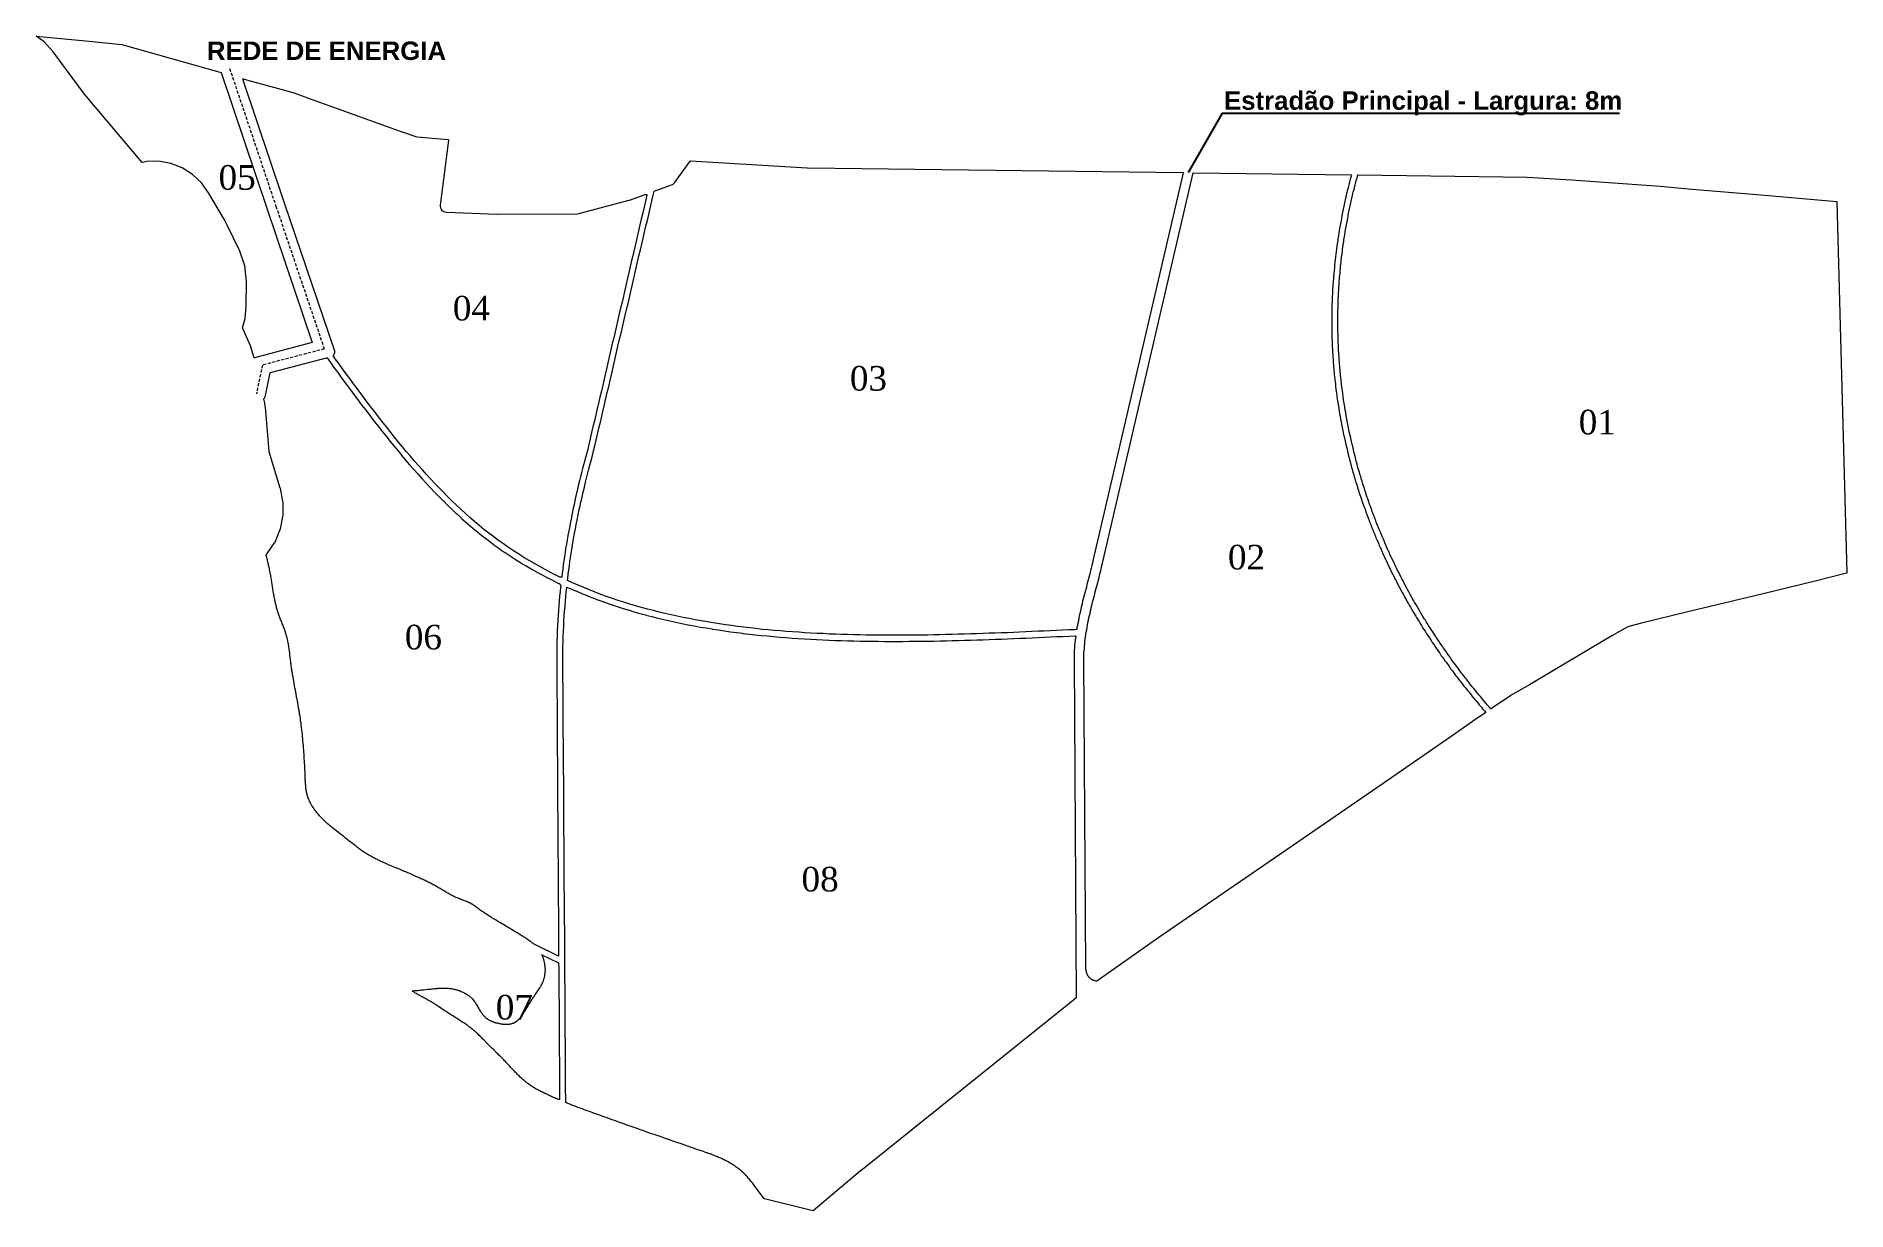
# Model space of a CAD drawing. Extents: x 714962 to 716434, y 7854207 to 7855162.
import ezdxf
from ezdxf.enums import TextEntityAlignment as Align

# ---------------------------------------------------------------- set-up
doc = ezdxf.new("R2010")
doc.units = 0
doc.linetypes.add('DASHED2', pattern=[0.375, 0.25, -0.125])
for name, color, linetype in [('NUMERAÇÕES', 7, 'Continuous'), ('Rede de Energia', 1, 'Continuous'), ('ÁREAS', 7, 'Continuous')]:
    doc.layers.add(name, color=color, linetype=linetype)
doc.layers.add('NUMERAÇÕES DOS TALHÕES', color=7, linetype='Continuous', true_color=0xffffff)
doc.layers.add('TALHÕES', color=3, linetype='Continuous', lineweight=18, true_color=0x00ff00)
doc.styles.add('AREAS', font='times.ttf')
doc.styles.get("Standard").update_dxf_attribs({"font": 'arial.ttf'})

msp = doc.modelspace()

# ---------------------------------------------------------------- texts
at = {"layer": 'Rede de Energia', "char_height": 15, "attachment_point": 1}
for s, width, heights, insert in [('{\\fArial|b1|i0|c0|p34;\\C7;REDE DE ENERGIA}', 421.38, [45.1], (715100.8, 7855158.1)), ('{\\fArial|b1|i0|c0|p34;\\C7;Estradão Principal - Largura: 8m}', 470.72, [0], (715927.5, 7855117.6))]:
    msp.add_mtext_dynamic_manual_height_columns(s, width=width, gutter_width=12.5, heights=heights, dxfattribs=dict(at, insert=insert))

# ---------------------------------------------------------------- blocks, each defined once
blk = doc.blocks.new('area_de_talhao')
at = {"layer": 'NUMERAÇÕES', "linetype": 'Continuous', "style": 'AREAS'}
blk.add_attdef('NRO', text='', height=20, dxfattribs=at).set_placement((0, 6.1), align=Align.CENTER)
at = {"layer": 'ÁREAS', "linetype": 'Continuous', "style": 'AREAS', "flags": 1}
for tag, height, p in [('AREAREAL', 0.001, (0, 0)), ('AREA', 20, (0, -23.9))]:
    blk.add_attdef(tag, text='', height=height, dxfattribs=at).set_placement(p, align=Align.CENTER)

# ---------------------------------------------------------------- linework, layer by layer
msp.add_lwpolyline([(715898.7, 7855051.6), (715926.3, 7855099.8), (716248.9, 7855099.8)])
at = {"layer": 'Rede de Energia', "linetype": 'DASHED2', "lineweight": 20, "ltscale": 10}
msp.add_lwpolyline([(715119.3, 7855136.1), (715156.9, 7855024.2), (715196.2, 7854908.2), (715145.9, 7854895), (715141, 7854871.6)], dxfattribs=at)
at = {"layer": 'TALHÕES', "lineweight": 18}
for points in [[(715139.4, 7854900.6), (715139.3, 7854901), (715136.2, 7854910.6), (715129.7, 7854925.3), (715131.8, 7854932.8), (715132.8, 7854942.6), (715133, 7854963), (715131.7, 7854975.7), (715127.6, 7854987.6), (715117.4, 7855008.9), (715115.2, 7855013), (715102, 7855035.2), (715096.3, 7855043.2), (715089, 7855050.1), (715080.6, 7855055.4), (715071.4, 7855059), (715061.7, 7855060.7), (715051.9, 7855060.5), (715048.2, 7855059.7), (715001.3, 7855115.3), (714975.8, 7855149.8), (714968.5, 7855157.8), (714962.1, 7855162.4), (715005, 7855158.4), (715031.8, 7855155.7), (715112.5, 7855132.8), (715149.8, 7855021.8), (715186.5, 7854913.4), (715139.5, 7854901), (715139.4, 7854900.6)], [(715130, 7855127.8), (715130.2, 7855127.8), (715134.8, 7855126.5), (715134.9, 7855126.5), (715160.9, 7855119.3), (715160.9, 7855119.3), (715170.6, 7855116.7), (715170.9, 7855116.7), (715182.6, 7855112.2), (715182.7, 7855112.2), (715260.1, 7855084.5), (715260.2, 7855084.5), (715270.5, 7855080.8), (715271.7, 7855080.6), (715296.9, 7855078.3), (715297.1, 7855078.2), (715297.1, 7855078), (715290.5, 7855025), (715290.5, 7855023.9), (715290.7, 7855022.9), (715291.1, 7855021.9), (715291.6, 7855021.1), (715292.4, 7855020.4), (715293.3, 7855019.8), (715294.2, 7855019.5), (715295.3, 7855019.3), (715337.1, 7855017.8), (715337.3, 7855017.8), (715402, 7855018.1), (715403.2, 7855018.3), (715444, 7855029.1), (715444.4, 7855029.2), (715457, 7855033.8), (715457.2, 7855033.8), (715457.5, 7855033.8), (715458, 7855033.6), (715458.5, 7855033.6), (715458.4, 7855033.2), (715457.2, 7855028.3), (715456.1, 7855023.5), (715455, 7855018.7), (715453.9, 7855013.8), (715452.8, 7855009), (715451.6, 7855004.2), (715450.5, 7854999.4), (715449.4, 7854994.5), (715448.3, 7854989.7), (715447.2, 7854984.9), (715446, 7854980.1), (715444.9, 7854975.2), (715443.8, 7854970.4), (715442.7, 7854965.6), (715441.5, 7854960.8), (715440.4, 7854955.9), (715439.3, 7854951.1), (715438.2, 7854946.3), (715437.1, 7854941.4), (715435.9, 7854936.6), (715434.8, 7854931.8), (715433.7, 7854927), (715432.6, 7854922.1), (715431.5, 7854917.3), (715430.3, 7854912.5), (715429.2, 7854907.7), (715428.1, 7854902.8), (715427, 7854898), (715425.9, 7854893.2), (715424.7, 7854888.4), (715423.6, 7854883.5), (715422.5, 7854878.7), (715421.4, 7854873.9), (715420.2, 7854869), (715419.1, 7854864.2), (715418, 7854859.4), (715416.9, 7854854.6), (715415.8, 7854849.7), (715414.6, 7854844.9), (715413.5, 7854840.1), (715412.4, 7854835.3), (715411.3, 7854830.5), (715410.3, 7854826.6), (715409.3, 7854822.7), (715408.2, 7854818.8), (715407.2, 7854814.8), (715406.2, 7854810.9), (715405.4, 7854807.6), (715404.5, 7854804.3), (715403.7, 7854801), (715402.7, 7854796.9), (715401.7, 7854792.8), (715400.8, 7854788.8), (715399.9, 7854784.7), (715399.2, 7854781.7), (715398.6, 7854778.6), (715397.7, 7854774.3), (715396.8, 7854769.9), (715396.1, 7854766.3), (715395.4, 7854762.7), (715394.5, 7854757.9), (715393.6, 7854753), (715393, 7854749.4), (715392.4, 7854745.8), (715391.9, 7854742.6), (715391.4, 7854739.4), (715391, 7854736), (715390.5, 7854732.7), (715390, 7854729.2), (715389.6, 7854725.7), (715389.2, 7854722.6), (715388.4, 7854722.7), (715387.9, 7854722.7), (715387.7, 7854722.7), (715384.5, 7854724.3), (715380.1, 7854726.5), (715375.7, 7854728.8), (715371.3, 7854731.2), (715367, 7854733.6), (715362.7, 7854736.1), (715358.5, 7854738.7), (715354.3, 7854741.3), (715350.1, 7854744), (715346, 7854746.8), (715341.9, 7854749.6), (715337.9, 7854752.5), (715333.9, 7854755.4), (715329.9, 7854758.5), (715326, 7854761.5), (715322.2, 7854764.7), (715318.4, 7854767.9), (715314.6, 7854771.1), (715310.9, 7854774.4), (715307.3, 7854777.8), (715303.6, 7854781.2), (715300, 7854784.6), (715296.5, 7854788.1), (715293, 7854791.6), (715289.5, 7854795.2), (715286.1, 7854798.8), (715282.7, 7854802.4), (715279.3, 7854806.1), (715276, 7854809.8), (715272.7, 7854813.5), (715269.4, 7854817.3), (715266.2, 7854821.1), (715262.9, 7854824.9), (715259.7, 7854828.7), (715256.6, 7854832.5), (715253.4, 7854836.4), (715250.3, 7854840.3), (715247.2, 7854844.2), (715244.1, 7854848.1), (715241, 7854852), (715238, 7854856), (715235, 7854860), (715231.9, 7854863.9), (715228.9, 7854867.9), (715225.9, 7854871.9), (715223, 7854875.9), (715220, 7854879.9), (715217, 7854884), (715214.1, 7854888), (715211.1, 7854892), (715208.2, 7854896), (715205.2, 7854900.1), (715203.6, 7854902.2), (715203.5, 7854902.4), (715203.7, 7854902.7), (715204.2, 7854903.5), (715204.5, 7854904.4), (715204.7, 7854905.4), (715204.7, 7854906.3), (715204.4, 7854907.2), (715164, 7855026.6), (715130.1, 7855127.6), (715130, 7855127.8)], [(715464.3, 7855036.4), (715478.5, 7855041.5), (715479.4, 7855041.9), (715480.1, 7855042.5), (715480.8, 7855043.3), (715493.5, 7855060.8), (715493.6, 7855060.9), (715493.9, 7855061), (715588.7, 7855055.4), (715589, 7855055.4), (715611.2, 7855055.1), (715894.1, 7855051.6), (715894.3, 7855051.6), (715894.3, 7855051.4), (715821, 7854735.8), (715820.5, 7854733.9), (715820.1, 7854732), (715819.6, 7854730), (715819.1, 7854728.1), (715818.6, 7854726.2), (715818.2, 7854724.3), (715817.7, 7854722.4), (715817.2, 7854720.4), (715816.6, 7854718.5), (715816.1, 7854716.6), (715815.6, 7854714.6), (715815.1, 7854712.7), (715815.1, 7854712.7), (715814.6, 7854710.8), (715814.6, 7854710.8), (715814.1, 7854708.8), (715814.1, 7854708.8), (715813.6, 7854706.9), (715813.6, 7854706.9), (715813.1, 7854704.9), (715813.1, 7854704.9), (715812.6, 7854703), (715812.6, 7854703), (715812.2, 7854701), (715812.2, 7854701), (715811.7, 7854699.1), (715811.7, 7854699), (715811.2, 7854697.1), (715811.2, 7854697.1), (715810.8, 7854695.1), (715810.8, 7854695.1), (715810.3, 7854693.2), (715810.3, 7854693.2), (715809.9, 7854691.2), (715809.9, 7854691.2), (715809.5, 7854689.2), (715809.5, 7854689.2), (715809.1, 7854687.3), (715809.1, 7854687.2), (715808.7, 7854685.3), (715808.7, 7854685.2), (715808.3, 7854683.3), (715808.3, 7854683.2), (715808, 7854681.3), (715808, 7854681.3), (715807.8, 7854680.2), (715807.7, 7854680), (715807.5, 7854680), (715806.3, 7854679.9), (715801.3, 7854679.7), (715796.3, 7854679.5), (715791.3, 7854679.2), (715786.4, 7854679), (715781.4, 7854678.8), (715776.4, 7854678.6), (715771.4, 7854678.4), (715766.4, 7854678.1), (715761.4, 7854677.9), (715756.4, 7854677.7), (715751.4, 7854677.5), (715746.4, 7854677.3), (715741.4, 7854677.1), (715736.4, 7854677), (715731.4, 7854676.8), (715726.4, 7854676.6), (715721.4, 7854676.5), (715716.5, 7854676.3), (715711.5, 7854676.2), (715706.5, 7854676), (715701.5, 7854675.9), (715696.5, 7854675.8), (715691.5, 7854675.7), (715686.5, 7854675.6), (715681.5, 7854675.6), (715676.5, 7854675.5), (715671.5, 7854675.5), (715666.5, 7854675.4), (715661.5, 7854675.4), (715656.5, 7854675.4), (715651.5, 7854675.4), (715646.6, 7854675.5), (715641.6, 7854675.5), (715636.6, 7854675.6), (715631.6, 7854675.7), (715626.6, 7854675.8), (715621.6, 7854675.9), (715616.6, 7854676.1), (715611.6, 7854676.2), (715606.7, 7854676.4), (715601.7, 7854676.7), (715596.7, 7854676.9), (715591.7, 7854677.2), (715586.7, 7854677.4), (715581.8, 7854677.8), (715576.8, 7854678.1), (715571.8, 7854678.5), (715566.8, 7854678.9), (715561.9, 7854679.3), (715556.9, 7854679.8), (715552, 7854680.2), (715547, 7854680.8), (715542, 7854681.3), (715537.1, 7854681.9), (715532.2, 7854682.5), (715527.2, 7854683.2), (715522.3, 7854683.9), (715517.4, 7854684.6), (715512.4, 7854685.4), (715507.5, 7854686.2), (715502.6, 7854687), (715497.7, 7854687.9), (715492.8, 7854688.9), (715488, 7854689.8), (715483.1, 7854690.9), (715478.2, 7854691.9), (715473.4, 7854693), (715468.5, 7854694.2), (715463.7, 7854695.4), (715458.9, 7854696.7), (715454.1, 7854698), (715449.3, 7854699.3), (715444.6, 7854700.7), (715439.8, 7854702.2), (715435.1, 7854703.7), (715430.4, 7854705.3), (715425.7, 7854706.9), (715421, 7854708.6), (715416.3, 7854710.4), (715411.7, 7854712.2), (715407.1, 7854714.1), (715402.5, 7854716), (715398, 7854718), (715393.9, 7854719.8), (715394.1, 7854721.5), (715394.5, 7854725.1), (715395, 7854728.6), (715395.4, 7854732), (715395.9, 7854735.3), (715396.4, 7854738.6), (715396.9, 7854741.8), (715397.4, 7854745), (715398, 7854748.6), (715398.5, 7854752.1), (715399.4, 7854757), (715400.3, 7854761.8), (715401, 7854765.4), (715401.7, 7854769), (715402.6, 7854773.3), (715403.5, 7854777.6), (715404.1, 7854780.6), (715404.8, 7854783.6), (715405.7, 7854787.6), (715406.6, 7854791.7), (715407.6, 7854795.7), (715408.6, 7854799.8), (715409.4, 7854803.1), (715410.2, 7854806.4), (715411, 7854809.6), (715412.1, 7854813.6), (715413.1, 7854817.5), (715414.1, 7854821.4), (715415.1, 7854825.4), (715416.1, 7854829.3), (715417.3, 7854834.1), (715418.4, 7854839), (715419.5, 7854843.8), (715420.6, 7854848.6), (715421.8, 7854853.4), (715422.9, 7854858.3), (715424, 7854863.1), (715425.1, 7854867.9), (715426.2, 7854872.7), (715427.4, 7854877.6), (715428.5, 7854882.4), (715429.6, 7854887.2), (715430.7, 7854892), (715431.8, 7854896.9), (715433, 7854901.7), (715434.1, 7854906.5), (715435.2, 7854911.4), (715436.3, 7854916.2), (715437.5, 7854921), (715438.6, 7854925.8), (715439.7, 7854930.7), (715440.8, 7854935.5), (715441.9, 7854940.3), (715443.1, 7854945.1), (715444.2, 7854950), (715445.3, 7854954.8), (715446.4, 7854959.6), (715447.5, 7854964.4), (715448.7, 7854969.3), (715449.8, 7854974.1), (715450.9, 7854978.9), (715452, 7854983.8), (715453.1, 7854988.6), (715454.3, 7854993.4), (715455.4, 7854998.2), (715456.5, 7855003.1), (715457.6, 7855007.9), (715458.8, 7855012.7), (715459.9, 7855017.5), (715461, 7855022.4), (715462.1, 7855027.2), (715463.2, 7855032), (715464.3, 7855036.4)], [(715147.2, 7854867.3), (715147.2, 7854867.5), (715147.6, 7854868.2), (715148.1, 7854869.2), (715148.3, 7854869.8), (715148.4, 7854870.3), (715152.3, 7854888.7), (715152.3, 7854888.9), (715152.5, 7854889), (715198.1, 7854901), (715198.3, 7854901), (715198.5, 7854900.8), (715201.2, 7854897.1), (715204.1, 7854893.1), (715207.1, 7854889.1), (715207.1, 7854889.1), (715210, 7854885), (715210, 7854885), (715213, 7854881), (715213, 7854881), (715216, 7854877), (715216, 7854877), (715218.9, 7854872.9), (715218.9, 7854872.9), (715221.9, 7854868.9), (715221.9, 7854868.9), (715224.9, 7854864.9), (715224.9, 7854864.9), (715227.9, 7854860.9), (715228, 7854860.9), (715231, 7854856.9), (715231, 7854856.9), (715234, 7854853), (715234, 7854852.9), (715237.1, 7854849), (715237.1, 7854849), (715240.2, 7854845), (715240.2, 7854845), (715243.3, 7854841.1), (715243.3, 7854841.1), (715246.4, 7854837.2), (715246.4, 7854837.2), (715249.5, 7854833.3), (715249.5, 7854833.3), (715252.7, 7854829.4), (715252.7, 7854829.4), (715255.9, 7854825.5), (715255.9, 7854825.5), (715259.1, 7854821.7), (715259.1, 7854821.6), (715262.3, 7854817.8), (715262.3, 7854817.8), (715265.6, 7854814), (715265.6, 7854814), (715268.9, 7854810.2), (715268.9, 7854810.2), (715272.2, 7854806.5), (715272.3, 7854806.5), (715275.6, 7854802.8), (715275.6, 7854802.7), (715279, 7854799.1), (715279, 7854799), (715282.4, 7854795.4), (715282.4, 7854795.4), (715285.9, 7854791.8), (715285.9, 7854791.7), (715289.4, 7854788.2), (715289.4, 7854788.1), (715292.9, 7854784.6), (715293, 7854784.6), (715296.5, 7854781.1), (715296.6, 7854781), (715300.1, 7854777.6), (715300.2, 7854777.6), (715303.8, 7854774.2), (715303.9, 7854774.1), (715307.5, 7854770.8), (715307.6, 7854770.7), (715311.3, 7854767.4), (715311.3, 7854767.4), (715315.1, 7854764.1), (715315.1, 7854764.1), (715318.9, 7854760.9), (715319, 7854760.8), (715322.8, 7854757.7), (715322.9, 7854757.6), (715326.8, 7854754.6), (715326.9, 7854754.5), (715330.8, 7854751.5), (715330.9, 7854751.5), (715334.8, 7854748.5), (715334.9, 7854748.5), (715338.9, 7854745.6), (715339, 7854745.5), (715343.1, 7854742.7), (715343.2, 7854742.7), (715347.3, 7854739.9), (715347.3, 7854739.9), (715351.5, 7854737.2), (715351.6, 7854737.1), (715355.8, 7854734.5), (715355.8, 7854734.4), (715360.1, 7854731.9), (715360.2, 7854731.8), (715364.4, 7854729.3), (715364.5, 7854729.3), (715368.8, 7854726.9), (715368.9, 7854726.8), (715373.3, 7854724.5), (715373.3, 7854724.4), (715377.7, 7854722.1), (715377.8, 7854722.1), (715382.2, 7854719.9), (715382.3, 7854719.8), (715386.7, 7854717.6), (715386.8, 7854717.6), (715387.1, 7854717.5), (715387.3, 7854717.4), (715387.4, 7854717.2), (715388.1, 7854716.5), (715388.4, 7854716.2), (715388.3, 7854714.8), (715387.9, 7854711.1), (715387.5, 7854707.2), (715387.2, 7854703.4), (715386.9, 7854699.4), (715386.6, 7854695.5), (715386.3, 7854691.4), (715386, 7854687.3), (715385.8, 7854683.1), (715385.6, 7854678.9), (715385.5, 7854674.5), (715385.3, 7854670.2), (715385.2, 7854665.8), (715385.1, 7854661.3), (715385.1, 7854657.7), (715385.1, 7854654), (715385.2, 7854649), (715385.2, 7854644), (715385.2, 7854639), (715385.3, 7854634.1), (715385.3, 7854629.1), (715385.4, 7854619.1), (715385.4, 7854614.1), (715385.5, 7854604.2), (715385.5, 7854599.2), (715385.5, 7854594.2), (715385.6, 7854589.2), (715385.6, 7854579.2), (715385.7, 7854574.3), (715385.7, 7854564.3), (715385.8, 7854559.3), (715385.8, 7854554.3), (715385.8, 7854549.3), (715385.9, 7854544.3), (715385.9, 7854534.4), (715386, 7854529.4), (715386, 7854519.4), (715386, 7854514.4), (715386.1, 7854509.5), (715386.1, 7854504.5), (715386.1, 7854499.5), (715386.2, 7854489.5), (715386.2, 7854484.5), (715386.3, 7854474.6), (715386.3, 7854469.6), (715386.4, 7854464.6), (715386.4, 7854459.6), (715386.5, 7854449.6), (715386.5, 7854444.7), (715386.6, 7854434.7), (715386.6, 7854429.7), (715386.7, 7854419.7), (715386.7, 7854414.8), (715386.7, 7854414.6), (715366.2, 7854424.6), (715365.9, 7854424.8), (715365.9, 7854424.8), (715365.5, 7854425.1), (715365.5, 7854425.2), (715365.1, 7854425.5), (715365.1, 7854425.5), (715364.7, 7854425.8), (715364.7, 7854425.8), (715364.3, 7854426.1), (715364.3, 7854426.1), (715363.9, 7854426.4), (715363.8, 7854426.4), (715363.5, 7854426.7), (715363.4, 7854426.7), (715362.7, 7854427.2), (715362.6, 7854427.3), (715361.5, 7854428), (715361.4, 7854428.1), (715360.7, 7854428.6), (715360.7, 7854428.6), (715359.9, 7854429.1), (715359.9, 7854429.1), (715359.1, 7854429.6), (715359.1, 7854429.6), (715357.6, 7854430.6), (715357.6, 7854430.6), (715356, 7854431.5), (715356, 7854431.5), (715354.5, 7854432.5), (715354.5, 7854432.5), (715352.9, 7854433.5), (715352.9, 7854433.5), (715351.4, 7854434.4), (715351.4, 7854434.4), (715349.8, 7854435.4), (715349.8, 7854435.4), (715348.3, 7854436.3), (715348.3, 7854436.3), (715346.7, 7854437.2), (715346.7, 7854437.3), (715345.2, 7854438.2), (715345.2, 7854438.2), (715342.1, 7854440), (715342.1, 7854440), (715339, 7854441.9), (715337.4, 7854442.8), (715335.9, 7854443.7), (715334.4, 7854444.6), (715332.8, 7854445.5), (715332.1, 7854446), (715331.3, 7854446.5), (715330.6, 7854446.9), (715329.9, 7854447.4), (715329.1, 7854447.9), (715328.4, 7854448.3), (715327.6, 7854448.8), (715326.9, 7854449.3), (715326.2, 7854449.8), (715325.5, 7854450.3), (715324.8, 7854450.7), (715324, 7854451.2), (715323.3, 7854451.7), (715322.6, 7854452.2), (715321.9, 7854452.8), (715321.2, 7854453.3), (715319.8, 7854454.4), (715319.7, 7854454.4), (715319, 7854454.9), (715319, 7854455), (715318.2, 7854455.5), (715318.1, 7854455.6), (715317.8, 7854455.8), (715317.7, 7854455.8), (715317.4, 7854456.1), (715317.3, 7854456.1), (715316.9, 7854456.4), (715316.8, 7854456.4), (715316.5, 7854456.7), (715316.4, 7854456.7), (715316, 7854456.9), (715315.9, 7854457), (715315.5, 7854457.2), (715315.4, 7854457.3), (715315, 7854457.5), (715315, 7854457.5), (715314.6, 7854457.7), (715314.5, 7854457.8), (715314.1, 7854458), (715314, 7854458), (715313.6, 7854458.2), (715313.5, 7854458.2), (715313.1, 7854458.4), (715313.1, 7854458.5), (715312.6, 7854458.6), (715312.6, 7854458.7), (715312.2, 7854458.8), (715312.1, 7854458.9), (715311.7, 7854459), (715311.7, 7854459), (715311.2, 7854459.2), (715311.2, 7854459.2), (715310.3, 7854459.6), (715310.3, 7854459.6), (715309, 7854460.1), (715308.9, 7854460.1), (715307.3, 7854460.7), (715306.4, 7854461), (715305.6, 7854461.3), (715304.9, 7854461.6), (715304.1, 7854461.9), (715303.4, 7854462.2), (715302.6, 7854462.5), (715301.9, 7854462.9), (715301.2, 7854463.2), (715300.4, 7854463.6), (715299.7, 7854464), (715298.9, 7854464.4), (715298.2, 7854464.8), (715297.4, 7854465.2), (715296.7, 7854465.7), (715295.9, 7854466.1), (715295.2, 7854466.6), (715293.6, 7854467.5), (715292.1, 7854468.4), (715292.1, 7854468.4), (715290.5, 7854469.4), (715290.5, 7854469.4), (715289.7, 7854469.8), (715289.7, 7854469.8), (715288.9, 7854470.3), (715288.9, 7854470.3), (715288.1, 7854470.8), (715288.1, 7854470.8), (715287.3, 7854471.2), (715287.3, 7854471.3), (715286.5, 7854471.7), (715286.5, 7854471.7), (715285.7, 7854472.1), (715285.6, 7854472.2), (715284.8, 7854472.6), (715284.8, 7854472.6), (715284, 7854473), (715284, 7854473), (715283.2, 7854473.5), (715283.1, 7854473.5), (715282.3, 7854473.9), (715282.3, 7854473.9), (715281.5, 7854474.3), (715281.5, 7854474.3), (715280.7, 7854474.7), (715280.7, 7854474.7), (715279.8, 7854475.1), (715279.8, 7854475.1), (715279, 7854475.5), (715279, 7854475.6), (715278.2, 7854475.9), (715278.2, 7854475.9), (715277.3, 7854476.3), (715277.3, 7854476.3), (715276.5, 7854476.7), (715276.5, 7854476.7), (715275.7, 7854477.1), (715275.7, 7854477.1), (715274.8, 7854477.5), (715274.8, 7854477.5), (715274, 7854477.9), (715274, 7854477.9), (715272.3, 7854478.6), (715272.3, 7854478.6), (715270.7, 7854479.4), (715270.7, 7854479.4), (715269, 7854480.1), (715269, 7854480.1), (715267.3, 7854480.8), (715267.3, 7854480.8), (715265.7, 7854481.6), (715265.7, 7854481.6), (715264, 7854482.3), (715264, 7854482.3), (715262.4, 7854483), (715262.3, 7854483), (715260.7, 7854483.7), (715260.7, 7854483.7), (715259, 7854484.4), (715259, 7854484.4), (715257.3, 7854485.1), (715257.3, 7854485.1), (715255.7, 7854485.8), (715255.7, 7854485.8), (715252.3, 7854487.2), (715250.7, 7854487.9), (715249, 7854488.6), (715247.4, 7854489.3), (715246.6, 7854489.7), (715245.7, 7854490), (715244.9, 7854490.4), (715244.1, 7854490.7), (715243.3, 7854491.1), (715242.5, 7854491.5), (715241.7, 7854491.8), (715240.9, 7854492.2), (715240.1, 7854492.6), (715239.4, 7854493), (715238.6, 7854493.3), (715237.8, 7854493.7), (715237, 7854494.1), (715236.3, 7854494.5), (715235.5, 7854494.9), (715234.8, 7854495.3), (715234, 7854495.7), (715233.3, 7854496.1), (715232.5, 7854496.6), (715231.8, 7854497), (715231.1, 7854497.4), (715230.4, 7854497.9), (715229.7, 7854498.3), (715228.9, 7854498.8), (715228.2, 7854499.2), (715227.5, 7854499.7), (715226.8, 7854500.2), (715226.1, 7854500.7), (715225.4, 7854501.2), (715224.7, 7854501.7), (715224, 7854502.2), (715223.3, 7854502.8), (715222.6, 7854503.3), (715222, 7854503.8), (715221.3, 7854504.4), (715220.6, 7854504.9), (715219.2, 7854506), (715216.3, 7854508.3), (715214.9, 7854509.4), (715214.9, 7854509.4), (715213.5, 7854510.5), (715213.5, 7854510.5), (715212, 7854511.7), (715212, 7854511.7), (715210.6, 7854512.8), (715210.6, 7854512.8), (715207.8, 7854515), (715206.4, 7854516.1), (715205, 7854517.2), (715204.3, 7854517.7), (715203.6, 7854518.3), (715202.9, 7854518.8), (715202.2, 7854519.4), (715201.6, 7854519.9), (715200.9, 7854520.5), (715200.2, 7854521), (715199.6, 7854521.6), (715198.9, 7854522.2), (715198.3, 7854522.7), (715197.7, 7854523.3), (715197, 7854523.9), (715196.4, 7854524.5), (715195.8, 7854525), (715195.2, 7854525.6), (715194.6, 7854526.3), (715194, 7854526.9), (715193.4, 7854527.5), (715192.8, 7854528.1), (715192.2, 7854528.7), (715191.7, 7854529.4), (715191.1, 7854530), (715190.6, 7854530.7), (715190.1, 7854531.3), (715189.5, 7854532), (715189, 7854532.7), (715188.5, 7854533.3), (715188, 7854534), (715187.6, 7854534.7), (715187.1, 7854535.4), (715186.7, 7854536.1), (715186.2, 7854536.8), (715185.8, 7854537.5), (715185.4, 7854538.2), (715185, 7854538.9), (715184.7, 7854539.6), (715184.3, 7854540.4), (715184, 7854541.1), (715183.7, 7854541.8), (715183.4, 7854542.5), (715183.1, 7854543.3), (715182.8, 7854544), (715182.6, 7854544.7), (715182.4, 7854545.5), (715182.2, 7854546.2), (715182, 7854547), (715181.8, 7854547.7), (715181.7, 7854548.5), (715181.6, 7854549.3), (715181.4, 7854550.1), (715181.3, 7854550.9), (715181.2, 7854551.7), (715181.1, 7854552.5), (715181.1, 7854553.4), (715181, 7854554.2), (715180.9, 7854555.1), (715180.9, 7854555.9), (715180.9, 7854556.8), (715180.8, 7854557.7), (715180.8, 7854558.6), (715180.6, 7854562.2), (715180.6, 7854562.2), (715180.6, 7854564.1), (715180.6, 7854564.1), (715180.5, 7854565.9), (715180.5, 7854565.9), (715180.4, 7854567.7), (715180.4, 7854567.7), (715180.3, 7854569.5), (715180.3, 7854569.5), (715180.2, 7854571.3), (715180.2, 7854571.3), (715180.1, 7854573.1), (715180.1, 7854573.2), (715180, 7854575), (715180, 7854575), (715179.9, 7854576.8), (715179.9, 7854576.8), (715179.8, 7854578.6), (715179.8, 7854578.6), (715179.7, 7854580.4), (715179.7, 7854580.4), (715179.5, 7854582.2), (715179.5, 7854582.2), (715179.4, 7854584), (715179.4, 7854584.1), (715179.2, 7854585.8), (715179.2, 7854585.9), (715179.1, 7854587.7), (715179.1, 7854587.7), (715178.9, 7854589.5), (715178.9, 7854589.5), (715178.8, 7854591.3), (715178.7, 7854591.3), (715178.6, 7854593.1), (715178.6, 7854593.1), (715178.4, 7854594.9), (715178.4, 7854594.9), (715178.2, 7854596.7), (715178.2, 7854596.8), (715178, 7854598.6), (715178, 7854598.6), (715177.8, 7854600.4), (715177.7, 7854600.4), (715177.5, 7854602.2), (715177.5, 7854602.2), (715177.3, 7854604), (715177.3, 7854604), (715177, 7854605.8), (715177, 7854605.8), (715176.8, 7854607.6), (715176.8, 7854607.7), (715176.5, 7854609.4), (715176.5, 7854609.5), (715176.2, 7854611.2), (715176.2, 7854611.3), (715176, 7854613.1), (715175.9, 7854613.1), (715175.7, 7854614.9), (715175.6, 7854614.9), (715175.3, 7854616.7), (715175.3, 7854616.7), (715175, 7854618.5), (715175, 7854618.5), (715174.7, 7854620.3), (715174.7, 7854620.3), (715174.4, 7854622), (715174.4, 7854622.1), (715174.1, 7854623.8), (715174, 7854623.8), (715173.4, 7854627.4), (715173.4, 7854627.4), (715172.7, 7854630.9), (715172.4, 7854632.7), (715172, 7854634.4), (715171.7, 7854636.2), (715171.4, 7854638), (715171.1, 7854639.7), (715170.8, 7854641.5), (715170.5, 7854643.2), (715170.3, 7854644.1), (715170.2, 7854645), (715170.1, 7854645.8), (715169.9, 7854646.7), (715169.8, 7854647.6), (715169.7, 7854648.5), (715169.5, 7854649.3), (715169.4, 7854650.2), (715169.3, 7854651.1), (715169.2, 7854652), (715169.1, 7854652.8), (715169, 7854653.7), (715168.8, 7854655.5), (715168.3, 7854659.1), (715168.3, 7854659.1), (715168.1, 7854660.9), (715168.1, 7854661), (715168, 7854661.9), (715168, 7854661.9), (715167.9, 7854662.8), (715167.9, 7854662.8), (715167.8, 7854663.7), (715167.8, 7854663.7), (715167.6, 7854664.6), (715167.6, 7854664.7), (715167.5, 7854665.6), (715167.5, 7854665.6), (715167.4, 7854666.5), (715167.4, 7854666.5), (715167.2, 7854667.4), (715167.2, 7854667.5), (715167.1, 7854668.4), (715167, 7854668.4), (715166.9, 7854669.3), (715166.9, 7854669.3), (715166.7, 7854670.2), (715166.7, 7854670.3), (715166.5, 7854671.2), (715166.5, 7854671.2), (715166.3, 7854672.1), (715166.3, 7854672.2), (715166.1, 7854673), (715166.1, 7854673.1), (715165.8, 7854674), (715165.8, 7854674.1), (715165.6, 7854674.9), (715165.6, 7854675), (715165.3, 7854675.9), (715165.3, 7854675.9), (715165, 7854676.8), (715165, 7854676.9), (715164.7, 7854677.7), (715164.7, 7854677.8), (715164.4, 7854678.7), (715164.4, 7854678.7), (715164.1, 7854679.6), (715164.1, 7854679.6), (715163.8, 7854680.5), (715163.8, 7854680.5), (715163.4, 7854681.4), (715163.4, 7854681.4), (715163.1, 7854682.2), (715163.1, 7854682.3), (715162.8, 7854683.1), (715162.7, 7854683.1), (715162.4, 7854684), (715162.4, 7854684), (715162.1, 7854684.8), (715162.1, 7854684.8), (715161.4, 7854686.5), (715161.1, 7854687.3), (715160.7, 7854688.1), (715160.4, 7854688.9), (715160.1, 7854689.7), (715159.8, 7854690.5), (715159.5, 7854691.3), (715159.2, 7854692.1), (715158.9, 7854692.9), (715158.7, 7854693.7), (715158.4, 7854694.5), (715158.2, 7854695.4), (715157.9, 7854696.2), (715157.7, 7854697), (715157.5, 7854697.8), (715157.3, 7854698.7), (715157.1, 7854699.5), (715156.8, 7854700.3), (715156.6, 7854701.2), (715156.5, 7854702), (715156.3, 7854702.9), (715156.1, 7854703.7), (715155.9, 7854704.6), (715155.7, 7854705.4), (715155.6, 7854706.3), (715155.4, 7854707.1), (715155.3, 7854708), (715155.1, 7854708.9), (715155, 7854709.7), (715154.8, 7854710.6), (715154.7, 7854711.5), (715154.4, 7854713.2), (715154.1, 7854715), (715153.5, 7854718.6), (715153.5, 7854718.6), (715153.3, 7854720.4), (715153.3, 7854720.4), (715153, 7854722.2), (715153, 7854722.2), (715152.8, 7854723.1), (715152.8, 7854723.1), (715152.7, 7854724), (715152.7, 7854724), (715152.5, 7854724.9), (715152.5, 7854724.9), (715152.3, 7854725.8), (715152.3, 7854725.8), (715152.2, 7854726.7), (715152.2, 7854726.7), (715152, 7854727.6), (715152, 7854727.6), (715151.8, 7854728.5), (715151.8, 7854728.6), (715151.6, 7854729.4), (715151.6, 7854729.5), (715151.4, 7854730.4), (715151.4, 7854730.4), (715151.3, 7854731.3), (715151.2, 7854731.3), (715151.1, 7854732.2), (715151, 7854732.2), (715150.9, 7854733.1), (715150.8, 7854733.1), (715150.6, 7854734), (715150.6, 7854734), (715150.4, 7854734.9), (715150.4, 7854734.9), (715150.2, 7854735.8), (715150.2, 7854735.8), (715150, 7854736.7), (715150, 7854736.7), (715149.7, 7854737.6), (715149.7, 7854737.6), (715149.5, 7854738.5), (715149.5, 7854738.5), (715149.3, 7854739.4), (715149.3, 7854739.4), (715149, 7854740.3), (715149, 7854740.3), (715148.9, 7854740.7), (715148.9, 7854740.9), (715149, 7854741), (715149.1, 7854741.1), (715149.8, 7854741.9), (715155.7, 7854750.4), (715156.2, 7854751.2), (715160.2, 7854760.8), (715160.5, 7854761.7), (715162.6, 7854771.9), (715162.7, 7854772.9), (715162.7, 7854783.4), (715162.6, 7854784.4), (715160.6, 7854794.6), (715160.4, 7854795.1), (715151.4, 7854824.5), (715151.3, 7854825), (715148.7, 7854857.7), (715148.7, 7854858.1), (715147.5, 7854865.7), (715147.4, 7854866.1), (715147.2, 7854867.1), (715147.2, 7854867.3)], [(715393.3, 7854714.6), (715395.9, 7854713.4), (715396, 7854713.4), (715400.5, 7854711.4), (715400.6, 7854711.4), (715405.1, 7854709.5), (715405.2, 7854709.4), (715409.8, 7854707.6), (715409.9, 7854707.5), (715414.5, 7854705.7), (715414.6, 7854705.7), (715419.2, 7854704), (715419.3, 7854703.9), (715423.9, 7854702.2), (715424, 7854702.2), (715428.7, 7854700.6), (715428.7, 7854700.6), (715433.5, 7854699), (715433.5, 7854699), (715438.2, 7854697.5), (715438.3, 7854697.4), (715443, 7854696), (715443.1, 7854696), (715447.9, 7854694.5), (715447.9, 7854694.5), (715452.7, 7854693.2), (715452.8, 7854693.2), (715457.6, 7854691.9), (715457.6, 7854691.8), (715462.4, 7854690.6), (715462.5, 7854690.6), (715467.3, 7854689.4), (715467.3, 7854689.3), (715472.2, 7854688.2), (715472.2, 7854688.2), (715477.1, 7854687.1), (715477.1, 7854687.1), (715482, 7854686), (715482, 7854686), (715486.9, 7854685), (715486.9, 7854684.9), (715491.8, 7854684), (715491.9, 7854684), (715496.8, 7854683), (715496.8, 7854683), (715501.7, 7854682.1), (715501.7, 7854682.1), (715506.7, 7854681.3), (715506.7, 7854681.3), (715511.6, 7854680.5), (715511.6, 7854680.4), (715516.6, 7854679.7), (715516.6, 7854679.7), (715521.5, 7854678.9), (715521.6, 7854678.9), (715526.5, 7854678.2), (715526.5, 7854678.2), (715531.5, 7854677.6), (715531.5, 7854677.6), (715536.5, 7854677), (715536.5, 7854676.9), (715541.4, 7854676.4), (715541.5, 7854676.4), (715546.4, 7854675.8), (715546.5, 7854675.8), (715551.4, 7854675.3), (715551.4, 7854675.3), (715556.4, 7854674.8), (715556.4, 7854674.8), (715561.4, 7854674.3), (715561.4, 7854674.3), (715566.4, 7854673.9), (715566.4, 7854673.9), (715571.4, 7854673.5), (715571.4, 7854673.5), (715576.4, 7854673.1), (715576.4, 7854673.1), (715581.4, 7854672.8), (715581.4, 7854672.8), (715586.4, 7854672.5), (715586.4, 7854672.5), (715591.4, 7854672.2), (715591.4, 7854672.2), (715596.4, 7854671.9), (715596.4, 7854671.9), (715601.4, 7854671.7), (715601.4, 7854671.7), (715606.4, 7854671.4), (715606.5, 7854671.4), (715611.4, 7854671.2), (715611.5, 7854671.2), (715616.4, 7854671.1), (715616.5, 7854671.1), (715621.5, 7854670.9), (715621.5, 7854670.9), (715626.5, 7854670.8), (715626.5, 7854670.8), (715631.5, 7854670.7), (715631.5, 7854670.7), (715636.5, 7854670.6), (715636.5, 7854670.6), (715641.5, 7854670.5), (715641.5, 7854670.5), (715646.5, 7854670.5), (715646.5, 7854670.5), (715651.5, 7854670.4), (715651.5, 7854670.4), (715656.5, 7854670.4), (715656.5, 7854670.4), (715661.5, 7854670.4), (715661.5, 7854670.4), (715666.5, 7854670.4), (715666.5, 7854670.4), (715671.5, 7854670.5), (715671.6, 7854670.5), (715676.5, 7854670.5), (715676.6, 7854670.5), (715681.6, 7854670.6), (715681.6, 7854670.6), (715686.6, 7854670.6), (715686.6, 7854670.6), (715691.6, 7854670.7), (715691.6, 7854670.7), (715696.6, 7854670.8), (715696.6, 7854670.8), (715701.6, 7854670.9), (715701.6, 7854670.9), (715706.6, 7854671), (715706.6, 7854671), (715711.6, 7854671.2), (715711.6, 7854671.2), (715716.6, 7854671.3), (715716.6, 7854671.3), (715721.6, 7854671.5), (715721.6, 7854671.5), (715726.6, 7854671.6), (715726.6, 7854671.6), (715731.6, 7854671.8), (715731.6, 7854671.8), (715736.6, 7854672), (715736.6, 7854672), (715741.6, 7854672.1), (715741.6, 7854672.1), (715746.6, 7854672.3), (715746.6, 7854672.3), (715751.6, 7854672.5), (715751.6, 7854672.5), (715756.6, 7854672.7), (715756.6, 7854672.7), (715761.6, 7854672.9), (715766.6, 7854673.1), (715771.6, 7854673.4), (715776.6, 7854673.6), (715781.6, 7854673.8), (715786.6, 7854674), (715791.6, 7854674.3), (715796.6, 7854674.5), (715801.6, 7854674.7), (715806.4, 7854674.9), (715807, 7854674.9), (715807, 7854674.7), (715806.8, 7854673.3), (715806.8, 7854673.2), (715806.5, 7854671.3), (715806.5, 7854671.2), (715806.3, 7854669.3), (715806.3, 7854669.2), (715806.1, 7854667.3), (715806.1, 7854667.2), (715806, 7854665.2), (715806, 7854665.2), (715805.8, 7854663.2), (715805.8, 7854663.1), (715805.7, 7854661.2), (715805.7, 7854661.1), (715805.7, 7854659.1), (715805.7, 7854659.1), (715805.6, 7854657.1), (715805.6, 7854657), (715805.6, 7854655), (715805.6, 7854655), (715807.4, 7854380.9), (715807.4, 7854380.7), (715807.3, 7854380.5), (715805.1, 7854378.8), (715632.2, 7854240), (715632.1, 7854239.9), (715593.6, 7854207.6), (715593.4, 7854207.5), (715593.2, 7854207.5), (715554.1, 7854217.1), (715553.9, 7854217.2), (715553.8, 7854217.3), (715545.4, 7854228.6), (715545.3, 7854228.7), (715544.2, 7854230.2), (715544.1, 7854230.2), (715543.6, 7854230.9), (715543.6, 7854230.9), (715543, 7854231.6), (715543, 7854231.6), (715542.4, 7854232.3), (715542.4, 7854232.4), (715541.8, 7854233.1), (715541.8, 7854233.1), (715541.2, 7854233.8), (715541.1, 7854233.8), (715540.5, 7854234.5), (715540.5, 7854234.5), (715539.9, 7854235.2), (715539.9, 7854235.3), (715539.3, 7854235.9), (715539.2, 7854236), (715538.6, 7854236.6), (715538.5, 7854236.7), (715537.9, 7854237.3), (715537.9, 7854237.4), (715537.2, 7854238), (715537.2, 7854238.1), (715536.5, 7854238.7), (715536.4, 7854238.8), (715535.8, 7854239.4), (715535.7, 7854239.4), (715535, 7854240), (715535, 7854240.1), (715534.3, 7854240.7), (715534.2, 7854240.7), (715533.5, 7854241.3), (715533.5, 7854241.4), (715532.8, 7854241.9), (715532.7, 7854242), (715532, 7854242.5), (715531.9, 7854242.6), (715531.2, 7854243.1), (715531.1, 7854243.1), (715530.4, 7854243.6), (715530.3, 7854243.7), (715529.6, 7854244.2), (715529.5, 7854244.2), (715528.8, 7854244.7), (715528.7, 7854244.8), (715527.9, 7854245.2), (715527.9, 7854245.3), (715527.1, 7854245.7), (715527, 7854245.8), (715526.3, 7854246.2), (715526.2, 7854246.3), (715525.4, 7854246.7), (715525.4, 7854246.7), (715524.6, 7854247.2), (715524.5, 7854247.2), (715523.7, 7854247.6), (715523.7, 7854247.7), (715522.9, 7854248.1), (715522.8, 7854248.1), (715522, 7854248.5), (715522, 7854248.5), (715521.2, 7854248.9), (715521.1, 7854249), (715520.3, 7854249.4), (715520.2, 7854249.4), (715519.4, 7854249.8), (715519.4, 7854249.8), (715518.5, 7854250.2), (715518.5, 7854250.2), (715517.7, 7854250.5), (715517.6, 7854250.6), (715516.8, 7854250.9), (715516.7, 7854250.9), (715515.9, 7854251.3), (715515.9, 7854251.3), (715515, 7854251.7), (715515, 7854251.7), (715514.1, 7854252), (715514.1, 7854252), (715513.2, 7854252.4), (715513.2, 7854252.4), (715512.4, 7854252.7), (715512.3, 7854252.7), (715511.5, 7854253.1), (715511.4, 7854253.1), (715510.6, 7854253.4), (715510.6, 7854253.4), (715509.7, 7854253.7), (715509.7, 7854253.7), (715508.8, 7854254), (715508.8, 7854254), (715507.9, 7854254.4), (715507.9, 7854254.4), (715507, 7854254.7), (715507, 7854254.7), (715506.1, 7854255), (715506.1, 7854255), (715504.4, 7854255.6), (715504.4, 7854255.6), (715502.6, 7854256.2), (715502.6, 7854256.2), (715500.9, 7854256.8), (715499.1, 7854257.4), (715497.4, 7854258), (715495.7, 7854258.6), (715493.9, 7854259.2), (715492.2, 7854259.8), (715490.5, 7854260.4), (715488.8, 7854261), (715487.1, 7854261.6), (715485.4, 7854262.2), (715483.6, 7854262.7), (715480.2, 7854263.9), (715476.9, 7854265.1), (715473.5, 7854266.3), (715470.1, 7854267.5), (715466.7, 7854268.6), (715460, 7854271), (715456.6, 7854272.2), (715453.2, 7854273.4), (715449.8, 7854274.6), (715446.4, 7854275.7), (715443, 7854276.9), (715439.6, 7854278.1), (715436.3, 7854279.3), (715432.9, 7854280.5), (715429.5, 7854281.8), (715426.1, 7854283), (715422.7, 7854284.2), (715419.3, 7854285.4), (715415.9, 7854286.6), (715412.5, 7854287.9), (715409.2, 7854289.1), (715407.5, 7854289.7), (715405.8, 7854290.4), (715404.1, 7854291), (715402.4, 7854291.6), (715400.8, 7854292.2), (715399.1, 7854292.9), (715397.4, 7854293.5), (715395.8, 7854294.2), (715394.1, 7854294.8), (715392.5, 7854295.5), (715392.5, 7854300.1), (715392.4, 7854305.1), (715392.4, 7854315.1), (715392.3, 7854320.1), (715392.3, 7854330.1), (715392.2, 7854335), (715392.2, 7854345), (715392.1, 7854350), (715392.1, 7854355), (715392.1, 7854360), (715392, 7854369.9), (715392, 7854374.9), (715391.9, 7854384.9), (715391.9, 7854389.9), (715391.8, 7854394.9), (715391.8, 7854399.8), (715391.8, 7854404.8), (715391.7, 7854414.8), (715391.7, 7854419.8), (715391.6, 7854429.7), (715391.6, 7854434.7), (715391.5, 7854444.7), (715391.5, 7854449.7), (715391.4, 7854459.6), (715391.4, 7854464.6), (715391.3, 7854469.6), (715391.3, 7854474.6), (715391.2, 7854484.6), (715391.2, 7854489.6), (715391.1, 7854499.5), (715391.1, 7854504.5), (715391.1, 7854509.5), (715391, 7854514.5), (715391, 7854519.5), (715391, 7854529.4), (715390.9, 7854534.4), (715390.9, 7854544.4), (715390.8, 7854549.4), (715390.8, 7854554.3), (715390.8, 7854559.3), (715390.7, 7854564.3), (715390.7, 7854574.3), (715390.6, 7854579.3), (715390.6, 7854589.2), (715390.5, 7854594.2), (715390.5, 7854599.2), (715390.5, 7854604.2), (715390.4, 7854614.2), (715390.4, 7854619.1), (715390.3, 7854629.1), (715390.3, 7854634.1), (715390.2, 7854639.1), (715390.2, 7854644.1), (715390.2, 7854649), (715390.1, 7854654), (715390.1, 7854657.6), (715390.1, 7854661.3), (715390.2, 7854665.7), (715390.3, 7854670.1), (715390.4, 7854674.4), (715390.6, 7854678.6), (715390.8, 7854682.8), (715391, 7854687), (715391.3, 7854691), (715391.5, 7854695.1), (715391.9, 7854699), (715392.2, 7854703), (715392.5, 7854706.8), (715392.9, 7854710.6), (715393.3, 7854714.3), (715393.3, 7854714.6)], [(715386.7, 7854409.1), (715386.8, 7854404.8), (715386.8, 7854399.8), (715386.8, 7854394.8), (715386.9, 7854389.8), (715386.9, 7854384.8), (715387, 7854374.9), (715387, 7854369.9), (715387.1, 7854359.9), (715387.1, 7854354.9), (715387.1, 7854350), (715387.2, 7854345), (715387.2, 7854335), (715387.3, 7854330), (715387.3, 7854320.1), (715387.4, 7854315.1), (715387.4, 7854305.1), (715387.5, 7854300.1), (715387.5, 7854298.1), (715386.7, 7854298.1), (715386.2, 7854298.1), (715386, 7854298.2), (715384.3, 7854298.9), (715383.5, 7854299.3), (715382.6, 7854299.6), (715381.8, 7854300), (715381, 7854300.3), (715380.2, 7854300.7), (715379.4, 7854301.1), (715378.6, 7854301.4), (715377.8, 7854301.8), (715377, 7854302.2), (715376.2, 7854302.5), (715375.4, 7854302.9), (715374.6, 7854303.3), (715373.8, 7854303.7), (715373, 7854304.1), (715372.2, 7854304.5), (715371.5, 7854304.9), (715370.7, 7854305.3), (715370, 7854305.7), (715369.2, 7854306.1), (715368.5, 7854306.5), (715367.7, 7854306.9), (715367, 7854307.4), (715366.3, 7854307.8), (715365.6, 7854308.2), (715364.9, 7854308.7), (715364.2, 7854309.1), (715363.5, 7854309.6), (715362.8, 7854310.1), (715362.1, 7854310.6), (715361.5, 7854311), (715360.8, 7854311.5), (715360.2, 7854312.1), (715359.5, 7854312.6), (715358.9, 7854313.1), (715358.3, 7854313.7), (715357.6, 7854314.2), (715357, 7854314.8), (715356.4, 7854315.4), (715355.8, 7854315.9), (715355.1, 7854316.5), (715354.5, 7854317.1), (715353.9, 7854317.7), (715353.3, 7854318.4), (715352.7, 7854319), (715352.1, 7854319.6), (715351.5, 7854320.2), (715350.8, 7854320.9), (715350.2, 7854321.5), (715349, 7854322.8), (715347.8, 7854324.1), (715346.5, 7854325.5), (715345.3, 7854326.8), (715345.3, 7854326.8), (715344, 7854328.1), (715344, 7854328.1), (715343.4, 7854328.8), (715343.4, 7854328.8), (715342.8, 7854329.5), (715342.8, 7854329.5), (715342.1, 7854330.1), (715342.1, 7854330.2), (715341.5, 7854330.8), (715341.5, 7854330.8), (715340.8, 7854331.5), (715340.8, 7854331.5), (715340.2, 7854332.1), (715340.2, 7854332.2), (715339.5, 7854332.8), (715339.5, 7854332.8), (715338.9, 7854333.4), (715338.8, 7854333.5), (715338.2, 7854334.1), (715338.2, 7854334.1), (715337.5, 7854334.7), (715337.5, 7854334.7), (715336.2, 7854336), (715336.2, 7854336), (715333.7, 7854338.5), (715332.4, 7854339.7), (715331.8, 7854340.3), (715331.1, 7854341), (715330.5, 7854341.6), (715329.9, 7854342.2), (715329.3, 7854342.8), (715328.7, 7854343.5), (715326.1, 7854346.1), (715326.1, 7854346.1), (715324.9, 7854347.4), (715324.9, 7854347.4), (715324.2, 7854348), (715324.2, 7854348), (715323.6, 7854348.7), (715323.6, 7854348.7), (715322.9, 7854349.3), (715322.9, 7854349.4), (715322.2, 7854350), (715322.2, 7854350), (715321.6, 7854350.7), (715321.5, 7854350.7), (715320.9, 7854351.3), (715320.9, 7854351.3), (715320.2, 7854352), (715320.2, 7854352), (715319.5, 7854352.6), (715319.5, 7854352.6), (715318.8, 7854353.2), (715318.8, 7854353.3), (715318.1, 7854353.9), (715318, 7854353.9), (715317.3, 7854354.5), (715317.3, 7854354.5), (715316.6, 7854355.1), (715316.5, 7854355.2), (715315.8, 7854355.7), (715315.8, 7854355.8), (715315.1, 7854356.3), (715315, 7854356.4), (715314.3, 7854356.9), (715314.3, 7854356.9), (715313.5, 7854357.5), (715313.5, 7854357.5), (715312.8, 7854358), (715312.7, 7854358.1), (715312, 7854358.6), (715312, 7854358.6), (715311.2, 7854359.1), (715311.2, 7854359.2), (715310.4, 7854359.7), (715310.4, 7854359.7), (715309.7, 7854360.2), (715309.6, 7854360.2), (715308.9, 7854360.7), (715308.9, 7854360.7), (715308.1, 7854361.2), (715308.1, 7854361.2), (715307.3, 7854361.7), (715307.3, 7854361.7), (715306.5, 7854362.2), (715306.5, 7854362.2), (715305.8, 7854362.7), (715305.7, 7854362.7), (715304.2, 7854363.7), (715304.2, 7854363.7), (715302.7, 7854364.7), (715301.2, 7854365.6), (715299.6, 7854366.6), (715298.9, 7854367), (715298.2, 7854367.5), (715297.4, 7854368), (715296.7, 7854368.5), (715295.2, 7854369.5), (715293.7, 7854370.4), (715290.7, 7854372.4), (715290.7, 7854372.4), (715289.2, 7854373.4), (715289.2, 7854373.4), (715287.7, 7854374.4), (715287.7, 7854374.4), (715286.9, 7854374.9), (715286.9, 7854374.9), (715286.1, 7854375.4), (715286.1, 7854375.4), (715285.4, 7854375.9), (715285.3, 7854375.9), (715284.6, 7854376.4), (715284.6, 7854376.4), (715283.8, 7854376.9), (715283.8, 7854376.9), (715283, 7854377.4), (715283, 7854377.4), (715282.2, 7854377.9), (715282.2, 7854377.9), (715281.4, 7854378.3), (715281.4, 7854378.4), (715280.6, 7854378.8), (715280.5, 7854378.8), (715279.8, 7854379.3), (715279.7, 7854379.3), (715278.9, 7854379.8), (715278.9, 7854379.8), (715278.1, 7854380.2), (715278.1, 7854380.3), (715277.3, 7854380.7), (715277.2, 7854380.7), (715276.4, 7854381.1), (715276.4, 7854381.2), (715274.8, 7854382), (715274, 7854382.4), (715273.2, 7854382.9), (715272.4, 7854383.3), (715271.7, 7854383.7), (715270.9, 7854384.1), (715270.2, 7854384.5), (715269.6, 7854385), (715268.9, 7854385.4), (715268.3, 7854385.8), (715267.9, 7854386.1), (715267.7, 7854386.3), (715267.9, 7854386.3), (715268.2, 7854386.4), (715268.2, 7854386.4), (715269.2, 7854386.4), (715269.2, 7854386.4), (715270.1, 7854386.5), (715270.1, 7854386.5), (715271, 7854386.6), (715271.1, 7854386.6), (715272, 7854386.7), (715272, 7854386.7), (715273.3, 7854386.8), (715273.3, 7854386.8), (715274.2, 7854386.9), (715274.2, 7854386.9), (715275.1, 7854387), (715275.1, 7854387), (715276, 7854387.1), (715276, 7854387.1), (715276.8, 7854387.2), (715276.8, 7854387.2), (715278.5, 7854387.4), (715278.6, 7854387.4), (715280.3, 7854387.6), (715281.1, 7854387.7), (715282, 7854387.8), (715282.8, 7854387.8), (715283.7, 7854387.9), (715284.5, 7854388), (715285.4, 7854388.1), (715286.3, 7854388.2), (715287.1, 7854388.3), (715288, 7854388.3), (715288.8, 7854388.4), (715289.7, 7854388.5), (715290.5, 7854388.5), (715291.4, 7854388.5), (715292.2, 7854388.6), (715293, 7854388.6), (715293.9, 7854388.6), (715294.7, 7854388.5), (715295.5, 7854388.5), (715296.3, 7854388.5), (715297.1, 7854388.4), (715297.9, 7854388.3), (715298.8, 7854388.2), (715299.6, 7854388.1), (715300.4, 7854387.9), (715301.2, 7854387.8), (715302, 7854387.6), (715302.8, 7854387.4), (715303.6, 7854387.2), (715304.4, 7854387), (715305.1, 7854386.7), (715305.9, 7854386.5), (715306.7, 7854386.2), (715307.4, 7854385.9), (715308.2, 7854385.5), (715308.9, 7854385.2), (715309.6, 7854384.9), (715310.3, 7854384.5), (715311, 7854384.1), (715311.7, 7854383.7), (715312.3, 7854383.3), (715313, 7854382.9), (715313.6, 7854382.4), (715314.2, 7854381.9), (715314.8, 7854381.5), (715315.3, 7854381), (715315.8, 7854380.5), (715316.4, 7854380), (715316.9, 7854379.4), (715317.3, 7854378.9), (715317.8, 7854378.3), (715318.2, 7854377.8), (715318.7, 7854377.1), (715319.1, 7854376.5), (715319.5, 7854375.8), (715320, 7854375.1), (715320.4, 7854374.4), (715320.8, 7854373.6), (715321.3, 7854372.8), (715321.8, 7854372), (715321.8, 7854372), (715322.2, 7854371.2), (715322.3, 7854371.2), (715322.7, 7854370.4), (715322.8, 7854370.3), (715323, 7854369.9), (715323, 7854369.9), (715323.3, 7854369.5), (715323.3, 7854369.4), (715323.6, 7854369), (715323.6, 7854369), (715323.9, 7854368.6), (715323.9, 7854368.5), (715324.2, 7854368.2), (715324.2, 7854368.1), (715324.5, 7854367.7), (715324.6, 7854367.6), (715324.9, 7854367.3), (715324.9, 7854367.2), (715325.2, 7854366.8), (715325.3, 7854366.7), (715325.6, 7854366.4), (715325.7, 7854366.2), (715326, 7854365.9), (715326.1, 7854365.8), (715326.4, 7854365.5), (715326.5, 7854365.4), (715326.9, 7854365.1), (715327, 7854364.9), (715327.3, 7854364.6), (715327.5, 7854364.5), (715327.8, 7854364.2), (715328, 7854364.1), (715328.3, 7854363.8), (715328.5, 7854363.7), (715328.8, 7854363.5), (715329, 7854363.4), (715329.4, 7854363.2), (715329.5, 7854363.1), (715329.9, 7854362.8), (715330, 7854362.8), (715330.4, 7854362.5), (715330.5, 7854362.5), (715330.9, 7854362.3), (715331, 7854362.2), (715331.5, 7854362), (715331.6, 7854362), (715332, 7854361.8), (715332.1, 7854361.7), (715332.5, 7854361.5), (715332.6, 7854361.5), (715333.1, 7854361.3), (715333.2, 7854361.3), (715333.6, 7854361.1), (715333.7, 7854361.1), (715334.1, 7854360.9), (715334.2, 7854360.9), (715334.6, 7854360.8), (715334.7, 7854360.7), (715335.2, 7854360.6), (715335.3, 7854360.6), (715335.7, 7854360.4), (715335.8, 7854360.4), (715336.2, 7854360.3), (715336.3, 7854360.3), (715336.8, 7854360.2), (715336.8, 7854360.2), (715337.3, 7854360), (715337.3, 7854360), (715337.8, 7854359.9), (715337.9, 7854359.9), (715338.3, 7854359.8), (715338.4, 7854359.8), (715338.9, 7854359.7), (715339, 7854359.7), (715339.4, 7854359.6), (715339.5, 7854359.6), (715340, 7854359.5), (715340.1, 7854359.5), (715340.6, 7854359.4), (715340.7, 7854359.4), (715341.1, 7854359.3), (715341.2, 7854359.3), (715341.7, 7854359.2), (715341.8, 7854359.2), (715342.3, 7854359.2), (715342.4, 7854359.2), (715342.9, 7854359.1), (715343, 7854359.1), (715343.5, 7854359.1), (715343.7, 7854359.1), (715344.1, 7854359.1), (715344.3, 7854359.1), (715344.7, 7854359.1), (715344.9, 7854359.1), (715345.4, 7854359.1), (715345.5, 7854359.2), (715346, 7854359.2), (715346.2, 7854359.2), (715346.6, 7854359.3), (715346.8, 7854359.3), (715347.3, 7854359.4), (715347.5, 7854359.4), (715347.9, 7854359.5), (715348.1, 7854359.6), (715348.6, 7854359.7), (715348.8, 7854359.8), (715349.2, 7854359.9), (715349.5, 7854360), (715349.9, 7854360.1), (715350.1, 7854360.2), (715350.5, 7854360.4), (715350.8, 7854360.5), (715351.2, 7854360.7), (715351.4, 7854360.9), (715351.8, 7854361.1), (715352, 7854361.3), (715352.4, 7854361.5), (715352.6, 7854361.7), (715352.9, 7854361.9), (715353.1, 7854362.1), (715353.5, 7854362.3), (715353.6, 7854362.5), (715354, 7854362.8), (715354.1, 7854362.9), (715354.4, 7854363.2), (715354.5, 7854363.4), (715354.9, 7854363.7), (715355, 7854363.8), (715355.3, 7854364.1), (715355.4, 7854364.3), (715355.7, 7854364.6), (715355.7, 7854364.7), (715356, 7854365.1), (715356.1, 7854365.2), (715356.4, 7854365.5), (715356.4, 7854365.6), (715356.7, 7854366), (715356.7, 7854366), (715357, 7854366.4), (715357.1, 7854366.5), (715357.3, 7854366.9), (715357.4, 7854366.9), (715357.6, 7854367.3), (715357.6, 7854367.3), (715357.9, 7854367.7), (715357.9, 7854367.7), (715358.4, 7854368.5), (715358.5, 7854368.6), (715359.2, 7854369.7), (715359.2, 7854369.8), (715359.7, 7854370.5), (715359.7, 7854370.6), (715360.2, 7854371.3), (715360.2, 7854371.4), (715360.7, 7854372.1), (715360.7, 7854372.2), (715361.2, 7854372.9), (715361.2, 7854372.9), (715361.7, 7854373.7), (715361.7, 7854373.7), (715362.6, 7854375.2), (715363.5, 7854376.8), (715363.9, 7854377.5), (715364.4, 7854378.2), (715364.8, 7854379), (715365.3, 7854379.7), (715365.8, 7854380.4), (715366.2, 7854381.1), (715366.7, 7854381.8), (715367.2, 7854382.5), (715367.7, 7854383.2), (715368.2, 7854384), (715368.7, 7854384.7), (715368.7, 7854384.7), (715369.3, 7854385.5), (715369.3, 7854385.5), (715369.8, 7854386.3), (715369.8, 7854386.3), (715370.3, 7854387.1), (715370.4, 7854387.1), (715370.9, 7854387.9), (715370.9, 7854388), (715371.4, 7854388.7), (715371.4, 7854388.8), (715371.7, 7854389.2), (715371.7, 7854389.2), (715371.9, 7854389.6), (715372, 7854389.7), (715372.2, 7854390.1), (715372.2, 7854390.1), (715372.4, 7854390.5), (715372.5, 7854390.6), (715372.7, 7854391), (715372.7, 7854391), (715372.9, 7854391.4), (715373, 7854391.5), (715373.2, 7854391.9), (715373.2, 7854392), (715373.4, 7854392.4), (715373.4, 7854392.5), (715373.6, 7854392.9), (715373.7, 7854393), (715373.8, 7854393.4), (715373.9, 7854393.5), (715374.1, 7854393.9), (715374.1, 7854394), (715374.3, 7854394.4), (715374.3, 7854394.5), (715374.5, 7854394.9), (715374.5, 7854395), (715374.6, 7854395.4), (715374.7, 7854395.6), (715374.8, 7854396), (715374.8, 7854396.1), (715375, 7854396.6), (715375, 7854396.7), (715375.1, 7854397.1), (715375.1, 7854397.2), (715375.2, 7854397.7), (715375.3, 7854397.8), (715375.4, 7854398.2), (715375.4, 7854398.3), (715375.5, 7854398.8), (715375.5, 7854398.9), (715375.6, 7854399.4), (715375.6, 7854399.5), (715375.6, 7854399.9), (715375.7, 7854400), (715375.7, 7854400.5), (715375.7, 7854400.6), (715375.8, 7854401.1), (715375.8, 7854401.2), (715375.8, 7854401.6), (715375.8, 7854401.8), (715375.8, 7854402.2), (715375.8, 7854402.3), (715375.9, 7854402.8), (715375.9, 7854402.9), (715375.9, 7854403.4), (715375.9, 7854403.5), (715375.9, 7854403.9), (715375.9, 7854404), (715375.8, 7854404.5), (715375.8, 7854404.6), (715375.8, 7854405.1), (715375.8, 7854405.2), (715375.8, 7854405.7), (715375.8, 7854405.8), (715375.7, 7854406.2), (715375.7, 7854406.3), (715375.7, 7854406.8), (715375.6, 7854406.9), (715375.6, 7854407.4), (715375.6, 7854407.5), (715375.5, 7854407.9), (715375.5, 7854408), (715375.4, 7854408.5), (715375.4, 7854408.6), (715375.3, 7854409.1), (715375.3, 7854409.1), (715375.2, 7854409.6), (715375.2, 7854409.7), (715375, 7854410.2), (715375, 7854410.3), (715374.9, 7854410.7), (715374.9, 7854410.8), (715374.8, 7854411.3), (715374.7, 7854411.4), (715374.6, 7854411.8), (715374.6, 7854411.9), (715374.4, 7854412.4), (715374.4, 7854412.5), (715374.2, 7854412.9), (715374.2, 7854413), (715374, 7854413.4), (715374, 7854413.5), (715373.8, 7854414), (715373.8, 7854414.1), (715373.6, 7854414.5), (715373.6, 7854414.6), (715373.4, 7854415), (715373.4, 7854415.1), (715373.2, 7854415.6), (715373.1, 7854415.7), (715373.1, 7854415.7), (715386.6, 7854409.1), (715386.7, 7854409.1)]]:
    msp.add_lwpolyline(points, close=True, dxfattribs=at)
at = {"layer": 'TALHÕES'}
for points in [[(715824, 7854394.2), (715823.7, 7854394.2), (715823.2, 7854394.3), (715822.5, 7854394.5), (715822.1, 7854394.6), (715821.8, 7854394.7), (715821.4, 7854394.8), (715821.1, 7854394.9), (715820.7, 7854395.1), (715820.4, 7854395.2), (715820.1, 7854395.4), (715819.8, 7854395.6), (715819.5, 7854395.8), (715819.2, 7854396.1), (715818.9, 7854396.3), (715818.6, 7854396.6), (715818.3, 7854396.8), (715818, 7854397.1), (715817.8, 7854397.4), (715817.5, 7854397.7), (715817.3, 7854398), (715817.1, 7854398.3), (715816.9, 7854398.6), (715816.7, 7854399), (715816.5, 7854399.3), (715816.3, 7854399.7), (715816.2, 7854400), (715816, 7854400.4), (715815.9, 7854400.7), (715815.8, 7854401.1), (715815.7, 7854401.5), (715815.6, 7854401.8), (715815.5, 7854402.2), (715815.4, 7854402.6), (715815.4, 7854402.9), (715815.3, 7854403.7), (715815.3, 7854404.4), (715815.3, 7854405.1), (715813.6, 7854655), (715813.6, 7854656.9), (715813.7, 7854658.9), (715813.7, 7854660.8), (715813.8, 7854662.7), (715814, 7854664.6), (715814.1, 7854666.5), (715814.3, 7854668.4), (715814.5, 7854670.3), (715814.7, 7854672.3), (715815, 7854674.2), (715815.2, 7854676.1), (715815.5, 7854678), (715815.9, 7854679.9), (715816.2, 7854681.8), (715816.5, 7854683.7), (715816.9, 7854685.7), (715817.3, 7854687.6), (715817.7, 7854689.5), (715818.1, 7854691.4), (715818.6, 7854693.3), (715819, 7854695.3), (715819.5, 7854697.2), (715819.9, 7854699.1), (715820.4, 7854701), (715820.9, 7854703), (715821.4, 7854704.9), (715821.9, 7854706.8), (715822.4, 7854708.7), (715822.9, 7854710.7), (715823.4, 7854712.6), (715823.9, 7854714.5), (715824.4, 7854716.5), (715824.9, 7854718.4), (715824.9, 7854718.4), (715825.4, 7854720.3), (715825.4, 7854720.4), (715825.9, 7854722.3), (715825.9, 7854722.3), (715826.4, 7854724.2), (715826.4, 7854724.2), (715826.9, 7854726.2), (715826.9, 7854726.2), (715827.4, 7854728.1), (715827.4, 7854728.1), (715827.8, 7854730.1), (715827.9, 7854730.1), (715828.3, 7854732), (715828.3, 7854732), (715828.8, 7854734), (715828.8, 7854734), (715902.5, 7855051.2), (715902.5, 7855051.4), (715902.8, 7855051.4), (716030.9, 7855049.8), (716031.1, 7855049.8), (716030.8, 7855048.7), (716030.1, 7855046.2), (716029.5, 7855043.9), (716029.2, 7855042.7), (716028.6, 7855040.4), (716028.3, 7855039.2), (716027.7, 7855036.7), (716027.4, 7855035.5), (716026.9, 7855033.1), (716026.6, 7855031.9), (716026, 7855029.3), (716025.8, 7855028.1), (716025.2, 7855025.6), (716024.9, 7855024.3), (716024.4, 7855021.8), (716024.1, 7855020.5), (716023.6, 7855017.9), (716023.3, 7855016.6), (716022.9, 7855013.9), (716022.6, 7855012.6), (716022.1, 7855010), (716021.9, 7855008.7), (716021.4, 7855005.9), (716021.2, 7855004.6), (716020.7, 7855001.9), (716020.5, 7855000.5), (716020.1, 7854997.7), (716019.9, 7854996.3), (716019.5, 7854993.5), (716019.3, 7854992.1), (716018.9, 7854989.2), (716018.7, 7854987.7), (716018.3, 7854984.9), (716018.1, 7854983.4), (716017.8, 7854980.4), (716017.7, 7854979), (716017.3, 7854976.1), (716017.2, 7854974.6), (716016.9, 7854971.5), (716016.8, 7854970), (716016.5, 7854967), (716016.4, 7854965.5), (716016.2, 7854963.3), (716016.2, 7854962.3), (716016, 7854960.3), (716015.9, 7854959.3), (716015.8, 7854957.2), (716015.7, 7854956.1), (716015.6, 7854954), (716015.6, 7854952.9), (716015.5, 7854950.9), (716015.4, 7854949.8), (716015.3, 7854947.7), (716015.3, 7854946.6), (716015.2, 7854944.4), (716015.2, 7854943.3), (716015.2, 7854941.2), (716015.1, 7854940.2), (716015.1, 7854938), (716015, 7854936.9), (716015, 7854934.6), (716015, 7854933.5), (716015, 7854931.4), (716015, 7854930.3), (716015, 7854928.1), (716015, 7854926.9), (716015.1, 7854924.7), (716015.1, 7854923.5), (716015.1, 7854921.4), (716015.2, 7854920.3), (716015.2, 7854918.1), (716015.2, 7854916.9), (716015.3, 7854914.6), (716015.4, 7854913.5), (716015.5, 7854911.4), (716015.5, 7854910.3), (716015.6, 7854908.1), (716015.7, 7854907), (716015.8, 7854904.8), (716015.9, 7854903.7), (716016, 7854901.6), (716016.1, 7854900.5), (716016.2, 7854898.4), (716016.3, 7854897.2), (716016.5, 7854895.1), (716016.6, 7854894), (716016.8, 7854891.9), (716016.8, 7854890.9), (716017, 7854888.8), (716017.1, 7854887.7), (716017.4, 7854885.5), (716017.5, 7854884.5), (716017.7, 7854882.5), (716017.8, 7854881.5), (716018, 7854879.4), (716018.1, 7854878.3), (716018.5, 7854875.2), (716018.7, 7854873.7), (716019.1, 7854870.7), (716019.3, 7854869.2), (716019.8, 7854866.1), (716020, 7854864.7), (716020.5, 7854861.7), (716020.7, 7854860.2), (716021.2, 7854857.2), (716021.5, 7854855.8), (716021.9, 7854852.9), (716022.2, 7854851.4), (716022.8, 7854848.6), (716023, 7854847.1), (716023.6, 7854844.3), (716023.8, 7854842.9), (716024.4, 7854840.1), (716024.7, 7854838.7), (716025.3, 7854835.9), (716025.6, 7854834.5), (716026.2, 7854831.8), (716026.6, 7854830.4), (716027.2, 7854827.7), (716027.5, 7854826.3), (716028.2, 7854823.6), (716028.5, 7854822.3), (716029.2, 7854819.7), (716029.5, 7854818.3), (716030.2, 7854815.7), (716030.5, 7854814.4), (716031.2, 7854811.9), (716031.6, 7854810.5), (716032.3, 7854808), (716032.7, 7854806.7), (716033.4, 7854804.2), (716033.8, 7854802.9), (716034.5, 7854800.5), (716034.9, 7854799.2), (716035.7, 7854796.8), (716036.1, 7854795.5), (716036.8, 7854793.1), (716037.2, 7854791.9), (716038, 7854789.5), (716038.4, 7854788.3), (716039.2, 7854785.9), (716039.6, 7854784.7), (716040.4, 7854782.4), (716040.8, 7854781.2), (716041.6, 7854778.9), (716042.1, 7854777.8), (716042.9, 7854775.5), (716043.3, 7854774.3), (716044.1, 7854772.1), (716044.6, 7854770.9), (716045.4, 7854768.7), (716045.8, 7854767.6), (716046.7, 7854765.4), (716047.1, 7854764.3), (716048, 7854762.1), (716048.4, 7854761), (716049.3, 7854758.9), (716049.7, 7854757.8), (716050.6, 7854755.7), (716051, 7854754.6), (716051.9, 7854752.5), (716052.4, 7854751.5), (716053.3, 7854749.4), (716053.7, 7854748.3), (716054.6, 7854746.3), (716055.1, 7854745.3), (716056, 7854743.3), (716056.4, 7854742.2), (716057.3, 7854740.2), (716057.8, 7854739.2), (716058.7, 7854737.3), (716059.2, 7854736.3), (716060.1, 7854734.3), (716060.6, 7854733.3), (716061.5, 7854731.4), (716061.9, 7854730.4), (716062.9, 7854728.5), (716063.3, 7854727.6), (716064.3, 7854725.7), (716064.7, 7854724.7), (716065.7, 7854722.8), (716066.2, 7854721.9), (716067.1, 7854720.1), (716067.6, 7854719.1), (716068.5, 7854717.3), (716069, 7854716.4), (716069.9, 7854714.6), (716070.4, 7854713.7), (716071.7, 7854711.3), (716072.3, 7854710.2), (716073.3, 7854708.4), (716074.6, 7854706.1), (716075.2, 7854704.9), (716076.2, 7854703.2), (716077.5, 7854700.9), (716078.1, 7854699.8), (716079.1, 7854698.1), (716080.4, 7854695.8), (716081, 7854694.7), (716082, 7854693.1), (716083.3, 7854690.9), (716084, 7854689.8), (716084.9, 7854688.1), (716086.3, 7854686), (716086.9, 7854685), (716087.9, 7854683.3), (716089.2, 7854681.2), (716089.9, 7854680.2), (716090.9, 7854678.6), (716092.2, 7854676.6), (716092.8, 7854675.5), (716093.9, 7854674), (716095.2, 7854672), (716095.8, 7854671), (716096.8, 7854669.5), (716098.2, 7854667.5), (716098.8, 7854666.5), (716099.8, 7854665), (716101.2, 7854663.1), (716101.8, 7854662.1), (716102.8, 7854660.7), (716104.1, 7854658.8), (716104.8, 7854657.9), (716105.8, 7854656.4), (716107.1, 7854654.6), (716107.8, 7854653.7), (716108.8, 7854652.3), (716110.1, 7854650.5), (716110.7, 7854649.6), (716111.7, 7854648.2), (716113.1, 7854646.4), (716113.7, 7854645.6), (716114.7, 7854644.2), (716116, 7854642.5), (716116.7, 7854641.7), (716117.6, 7854640.4), (716118.9, 7854638.7), (716119.6, 7854637.9), (716120.6, 7854636.6), (716121.9, 7854634.9), (716122.5, 7854634.1), (716123.5, 7854632.9), (716124.8, 7854631.3), (716125.4, 7854630.5), (716126.4, 7854629.3), (716128.3, 7854626.9), (716129.2, 7854625.7), (716131.1, 7854623.5), (716132.1, 7854622.3), (716134, 7854620.1), (716134.9, 7854618.9), (716136.8, 7854616.8), (716137.7, 7854615.7), (716139.2, 7854613.9), (716140.3, 7854612.6), (716134.3, 7854608.5), (716134.2, 7854608.5), (716115.7, 7854595.6), (716056.8, 7854554.9), (715987.6, 7854507.3), (715931.3, 7854468.8), (715931.3, 7854468.8), (715874.4, 7854429.7), (715874.4, 7854429.7), (715824.2, 7854394.3), (715824, 7854394.2)], [(716036.2, 7855049.7), (716036.3, 7855049.7), (716036.5, 7855049.7), (716174, 7855047.9), (716209.8, 7855045.6), (716282, 7855040.4), (716304.7, 7855038.4), (716304.7, 7855038.4), (716363.9, 7855033.4), (716425.5, 7855027.9), (716425.7, 7855027.9), (716425.7, 7855027.6), (716433.7, 7854726.2), (716433.7, 7854726), (716433.5, 7854725.9), (716408, 7854719.4), (716365.6, 7854709), (716304.5, 7854694.4), (716304.5, 7854694.4), (716266.7, 7854685.1), (716256.5, 7854682.6), (716255.2, 7854682.1), (716242.7, 7854674.9), (716242.7, 7854674.9), (716206.7, 7854653.6), (716206.7, 7854653.6), (716175.7, 7854635.1), (716161, 7854626.6), (716160.6, 7854626.4), (716145, 7854615.8), (716144.7, 7854615.6), (716144.7, 7854615.6), (716144.4, 7854615.6), (716143, 7854617.2), (716141.5, 7854618.9), (716140.6, 7854620), (716138.7, 7854622.2), (716137.8, 7854623.3), (716135.9, 7854625.5), (716135, 7854626.6), (716133.1, 7854628.9), (716132.2, 7854630.1), (716130.3, 7854632.4), (716129.3, 7854633.6), (716128.7, 7854634.4), (716127.4, 7854636), (716126.4, 7854637.2), (716125.8, 7854638), (716124.5, 7854639.6), (716123.5, 7854640.9), (716122.9, 7854641.7), (716121.6, 7854643.4), (716120.6, 7854644.7), (716120, 7854645.5), (716118.7, 7854647.2), (716117.7, 7854648.6), (716117.1, 7854649.4), (716115.8, 7854651.2), (716114.8, 7854652.5), (716114.1, 7854653.4), (716112.8, 7854655.2), (716111.8, 7854656.6), (716111.2, 7854657.5), (716109.9, 7854659.3), (716108.9, 7854660.7), (716108.2, 7854661.7), (716106.9, 7854663.5), (716105.9, 7854665), (716105.3, 7854665.9), (716104, 7854667.8), (716103, 7854669.3), (716102.3, 7854670.3), (716101, 7854672.2), (716100, 7854673.7), (716099.4, 7854674.7), (716098, 7854676.7), (716097.1, 7854678.2), (716096.4, 7854679.3), (716095.1, 7854681.3), (716094.1, 7854682.9), (716093.5, 7854683.9), (716092.1, 7854686), (716091.2, 7854687.6), (716090.5, 7854688.6), (716089.2, 7854690.7), (716088.2, 7854692.4), (716087.6, 7854693.4), (716086.3, 7854695.6), (716085.3, 7854697.3), (716084.7, 7854698.4), (716083.4, 7854700.6), (716082.4, 7854702.3), (716081.8, 7854703.4), (716080.5, 7854705.6), (716079.6, 7854707.3), (716078.9, 7854708.5), (716077.7, 7854710.8), (716076.7, 7854712.5), (716076.1, 7854713.7), (716074.8, 7854716), (716074.4, 7854716.9), (716073.4, 7854718.7), (716073, 7854719.6), (716072, 7854721.4), (716071.6, 7854722.4), (716070.6, 7854724.2), (716070.2, 7854725.1), (716069.2, 7854727), (716068.8, 7854727.9), (716067.8, 7854729.8), (716067.4, 7854730.7), (716066.4, 7854732.6), (716066, 7854733.6), (716065.1, 7854735.5), (716064.6, 7854736.4), (716063.7, 7854738.4), (716063.2, 7854739.4), (716062.3, 7854741.3), (716061.9, 7854742.3), (716061, 7854744.3), (716060.5, 7854745.3), (716059.6, 7854747.3), (716059.2, 7854748.3), (716058.3, 7854750.3), (716057.9, 7854751.4), (716057, 7854753.4), (716056.5, 7854754.5), (716055.7, 7854756.5), (716055.2, 7854757.6), (716054.4, 7854759.7), (716053.9, 7854760.8), (716053, 7854762.9), (716052.6, 7854764), (716051.8, 7854766.1), (716051.3, 7854767.2), (716050.5, 7854769.4), (716050.1, 7854770.5), (716049.2, 7854772.7), (716048.8, 7854773.8), (716048, 7854776), (716047.6, 7854777.2), (716046.8, 7854779.5), (716046.3, 7854780.6), (716045.5, 7854782.9), (716045.1, 7854784), (716044.3, 7854786.4), (716043.9, 7854787.5), (716043.1, 7854789.9), (716042.8, 7854791.1), (716042, 7854793.4), (716041.6, 7854794.6), (716040.8, 7854797), (716040.4, 7854798.3), (716039.7, 7854800.7), (716039.3, 7854801.9), (716038.6, 7854804.4), (716038.2, 7854805.6), (716037.5, 7854808.1), (716037.1, 7854809.4), (716036.4, 7854811.9), (716036.1, 7854813.2), (716035.4, 7854815.7), (716035, 7854817), (716034.3, 7854819.6), (716034, 7854820.9), (716033.4, 7854823.5), (716033, 7854824.9), (716032.4, 7854827.5), (716032.1, 7854828.8), (716031.4, 7854831.5), (716031.1, 7854832.9), (716030.5, 7854835.6), (716030.2, 7854837), (716029.6, 7854839.7), (716029.3, 7854841.1), (716028.7, 7854843.8), (716028.5, 7854845.3), (716027.9, 7854848.1), (716027.7, 7854849.5), (716027.1, 7854852.3), (716026.9, 7854853.8), (716026.4, 7854856.7), (716026.1, 7854858.1), (716025.6, 7854861), (716025.4, 7854862.5), (716025, 7854865.4), (716024.7, 7854866.9), (716024.3, 7854869.8), (716024.1, 7854871.4), (716023.7, 7854874.4), (716023.5, 7854875.9), (716023.1, 7854878.9), (716023, 7854879.9), (716022.8, 7854882), (716022.7, 7854883), (716022.4, 7854885.1), (716022.3, 7854886.1), (716022.1, 7854888.2), (716022, 7854889.2), (716021.8, 7854891.3), (716021.7, 7854892.4), (716021.6, 7854894.4), (716021.5, 7854895.5), (716021.3, 7854897.6), (716021.2, 7854898.7), (716021.1, 7854900.8), (716021, 7854901.9), (716020.9, 7854904), (716020.8, 7854905.1), (716020.6, 7854907.2), (716020.6, 7854908.3), (716020.5, 7854910.5), (716020.5, 7854911.6), (716020.4, 7854913.8), (716020.3, 7854914.9), (716020.2, 7854917.1), (716020.2, 7854918.2), (716020.2, 7854920.4), (716020.1, 7854921.5), (716020.1, 7854923.6), (716020.1, 7854924.8), (716020, 7854927), (716020, 7854928.1), (716020, 7854930.3), (716020, 7854931.4), (716020, 7854933.5), (716020, 7854934.6), (716020, 7854936.8), (716020.1, 7854937.9), (716020.1, 7854940), (716020.2, 7854941.1), (716020.2, 7854943.2), (716020.2, 7854944.3), (716020.3, 7854946.4), (716020.3, 7854947.5), (716020.4, 7854949.6), (716020.5, 7854950.6), (716020.6, 7854952.7), (716020.6, 7854953.7), (716020.7, 7854955.9), (716020.8, 7854956.9), (716020.9, 7854959), (716021, 7854960), (716021.1, 7854962), (716021.2, 7854963), (716021.4, 7854965.1), (716021.5, 7854966.6), (716021.8, 7854969.6), (716021.9, 7854971.1), (716022.2, 7854974.1), (716022.3, 7854975.5), (716022.6, 7854978.4), (716022.8, 7854979.9), (716023.1, 7854982.8), (716023.3, 7854984.3), (716023.7, 7854987.1), (716023.8, 7854988.5), (716024.2, 7854991.4), (716024.4, 7854992.8), (716024.8, 7854995.5), (716025, 7854996.9), (716025.4, 7854999.7), (716025.7, 7855001), (716026.1, 7855003.7), (716026.3, 7855005.1), (716026.8, 7855007.8), (716027, 7855009.1), (716027.5, 7855011.7), (716027.8, 7855013), (716028.3, 7855015.7), (716028.5, 7855016.9), (716029, 7855019.5), (716029.3, 7855020.8), (716029.8, 7855023.3), (716030.1, 7855024.6), (716030.6, 7855027), (716030.9, 7855028.3), (716031.5, 7855030.7), (716031.7, 7855031.9), (716032.3, 7855034.4), (716032.6, 7855035.6), (716033.2, 7855038), (716033.5, 7855039.1), (716034.1, 7855041.5), (716034.4, 7855042.6), (716035, 7855045), (716035.6, 7855047.4), (716036.2, 7855049.7)]]:
    msp.add_lwpolyline(points, close=True, dxfattribs=at)

# ---------------------------------------------------------------- block references
at = {"layer": 'NUMERAÇÕES DOS TALHÕES'}
ref = msp.add_blockref('area_de_talhao', (715125.4, 7855031.5), dxfattribs=at)
ref.add_attrib('NRO', '05', dxfattribs={"layer": 'NUMERAÇÕES', "height": 20, "style": 'AREAS'}).set_placement((715125.4, 7855037.6), align=Align.CENTER)
ref = msp.add_blockref('area_de_talhao', (715315.8, 7854925.2), dxfattribs=at)
ref.add_attrib('NRO', '04', dxfattribs={"layer": 'NUMERAÇÕES', "height": 20, "style": 'AREAS'}).set_placement((715315.8, 7854931.3), align=Align.CENTER)
ref = msp.add_blockref('area_de_talhao', (715638.5, 7854868.2), dxfattribs=at)
ref.add_attrib('NRO', '03', dxfattribs={"layer": 'NUMERAÇÕES', "height": 20, "style": 'AREAS'}).set_placement((715638.5, 7854874.3), align=Align.CENTER)
ref = msp.add_blockref('area_de_talhao', (716230.9, 7854832.7), dxfattribs=at)
ref.add_attrib('NRO', '01', dxfattribs={"layer": 'NUMERAÇÕES', "height": 20, "style": 'AREAS'}).set_placement((716230.9, 7854838.7), align=Align.CENTER)
ref = msp.add_blockref('area_de_talhao', (715945.8, 7854722.8), dxfattribs=at)
ref.add_attrib('NRO', '02', dxfattribs={"layer": 'NUMERAÇÕES', "height": 20, "style": 'AREAS'}).set_placement((715945.8, 7854728.9), align=Align.CENTER)
ref = msp.add_blockref('area_de_talhao', (715276.8, 7854657.8), dxfattribs=at)
ref.add_attrib('NRO', '06', dxfattribs={"layer": 'NUMERAÇÕES', "height": 20, "style": 'AREAS'}).set_placement((715276.8, 7854663.9), align=Align.CENTER)
ref = msp.add_blockref('area_de_talhao', (715599.2, 7854461), dxfattribs=at)
ref.add_attrib('NRO', '08', dxfattribs={"layer": 'NUMERAÇÕES', "height": 20, "style": 'AREAS'}).set_placement((715599.2, 7854467.1), align=Align.CENTER)
ref = msp.add_blockref('area_de_talhao', (715350.7, 7854356.9), dxfattribs=at)
ref.add_attrib('NRO', '07', dxfattribs={"layer": 'NUMERAÇÕES', "height": 20, "style": 'AREAS'}).set_placement((715350.7, 7854363), align=Align.CENTER)

msp.set_redraw_order([(e.dxf.handle, doc.entitydb.next_handle()) for e in msp.query("TEXT MTEXT ATTDEF DIMENSION ARC_DIMENSION")])  # texts and dimensions are drawn at this point

doc.saveas('drawing.dxf')
